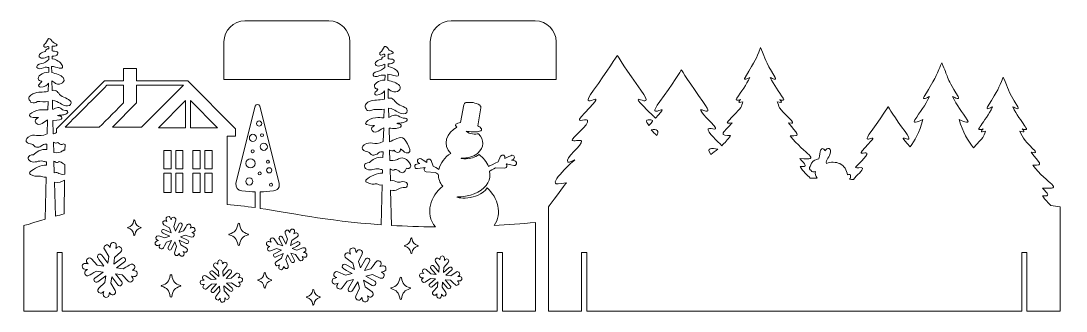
# Model space of a CAD drawing. Header units: inches. Extents: x 1247 to 1869, y -363 to -190.
import ezdxf

# ---------------------------------------------------------------- set-up
doc = ezdxf.new("R2010")
doc.units = ezdxf.units.IN
doc.header["$MEASUREMENT"] = 0
doc.layers.add('_U+0421_U+043B_U+043E_U+0439 1', color=7, linetype='Continuous')

# ---------------------------------------------------------------- blocks, each defined once
blk = doc.blocks.new('block 3')
at = {"layer": '_U+0421_U+043B_U+043E_U+0439 1', "color": 1, "lineweight": 5, "true_color": 0xff0000}
blk.add_open_spline([(1442.68, -202.06), (1442.68, -202.06), (1442.68, -224.55), (1442.68, -224.55), (1442.68, -224.55), (1367.68, -224.55), (1367.68, -224.55), (1367.68, -224.55), (1367.68, -202.06), (1367.68, -202.06), (1367.68, -195.15), (1373.28, -189.55), (1380.19, -189.55), (1380.19, -189.55), (1430.18, -189.55), (1430.18, -189.55), (1437.08, -189.55), (1442.68, -195.15), (1442.68, -202.06)], degree=3, knots=[0, 0, 0, 0, 1, 1, 1, 2, 2, 2, 3, 3, 3, 4, 4, 4, 5, 5, 5, 6, 6, 6, 6], dxfattribs=at)
blk = doc.blocks.new('block 2')
at = {"layer": '_U+0421_U+043B_U+043E_U+0439 1'}
blk.add_blockref('block 3', (0, 0), dxfattribs=at)
blk = doc.blocks.new('block 5')
at = {"layer": '_U+0421_U+043B_U+043E_U+0439 1', "color": 1, "lineweight": 5, "true_color": 0xff0000}
blk.add_open_spline([(1565.63, -202.06), (1565.63, -202.06), (1565.63, -224.55), (1565.63, -224.55), (1565.63, -224.55), (1490.63, -224.55), (1490.63, -224.55), (1490.63, -224.55), (1490.63, -202.06), (1490.63, -202.06), (1490.63, -195.15), (1496.23, -189.55), (1503.13, -189.55), (1503.13, -189.55), (1553.12, -189.55), (1553.12, -189.55), (1560.03, -189.55), (1565.63, -195.15), (1565.63, -202.06)], degree=3, knots=[0, 0, 0, 0, 1, 1, 1, 2, 2, 2, 3, 3, 3, 4, 4, 4, 5, 5, 5, 6, 6, 6, 6], dxfattribs=at)
blk = doc.blocks.new('block 4')
at = {"layer": '_U+0421_U+043B_U+043E_U+0439 1'}
blk.add_blockref('block 5', (0, 0), dxfattribs=at)
blk = doc.blocks.new('block 7')
at = {"layer": '_U+0421_U+043B_U+043E_U+0439 1', "color": 1, "lineweight": 5, "true_color": 0xff0000}
for points in [[(1301.24, -252.95), (1315.68, -238.5), (1315.68, -227.98), (1343.57, -227.98), (1318.61, -252.95), (1301.24, -252.95)], [(1328.76, -253.31), (1344.85, -237.13), (1344.85, -253.31), (1328.76, -253.31)], [(1347.68, -237.13), (1363.78, -253.31), (1347.68, -253.31), (1347.68, -237.13)], [(1331.87, -277.72), (1331.87, -266.84), (1336.26, -266.84), (1336.26, -277.72), (1331.87, -277.72)], [(1339, -277.72), (1339, -266.84), (1343.3, -266.84), (1343.3, -277.72), (1339, -277.72)], [(1349.15, -277.72), (1349.15, -266.84), (1353.54, -266.84), (1353.54, -277.72), (1349.15, -277.72)], [(1356.28, -277.72), (1356.28, -266.84), (1360.58, -266.84), (1360.58, -277.72), (1356.28, -277.72)], [(1336.26, -280.47), (1336.26, -291.99), (1331.87, -291.99), (1331.87, -280.47), (1336.26, -280.47)], [(1343.3, -280.47), (1343.3, -291.99), (1339, -291.99), (1339, -280.47), (1343.3, -280.47)], [(1353.54, -280.47), (1353.54, -291.99), (1349.15, -291.99), (1349.15, -280.47), (1353.54, -280.47)], [(1360.58, -280.47), (1360.58, -291.99), (1356.28, -291.99), (1356.28, -280.47), (1360.58, -280.47)]]:
    blk.add_lwpolyline(points, dxfattribs=at)
for points, knots in [([(1528.62, -311.62), (1533.7, -304.41), (1530.95, -295.11), (1524.55, -289.17), (1522.07, -293.38), (1515.76, -294.57), (1514.48, -294.85), (1510.18, -295.67), (1506.52, -294.94), (1506.52, -294.66), (1506.52, -294.3), (1513.2, -294.94), (1518.96, -291.74), (1524.64, -288.72), (1526.79, -283.99), (1525.92, -279.12), (1525.96, -279.1), (1528.53, -277.75), (1529.51, -277.25), (1529.51, -277.25), (1534.97, -277.34), (1534.97, -277.34), (1536.37, -277.34), (1536.82, -275.51), (1535.72, -274.79), (1540.73, -275.84), (1541, -276.08), (1541.64, -275.4), (1542.35, -274.65), (1542.03, -273.32), (1540.91, -273.12), (1540.91, -273.12), (1539.03, -272.69), (1539.03, -272.69), (1539.03, -272.69), (1539.81, -272.33), (1539.81, -272.33), (1540.9, -271.86), (1541.21, -269.84), (1539.36, -269.72), (1539.01, -269.67), (1539.06, -269.71), (1534.93, -271.67), (1535.87, -269.71), (1533.31, -268.75), (1532.53, -270.33), (1532.53, -270.33), (1531.01, -273.61), (1531.01, -273.61), (1529, -274.57), (1525.25, -276.39), (1525.25, -276.39), (1524.15, -273.67), (1522.15, -271.14), (1519.7, -269.32), (1514.82, -273.13), (1507.8, -271.57), (1509.08, -271.43), (1512.74, -271.43), (1515.76, -270.88), (1518.69, -268.59), (1518.78, -268.59), (1518.78, -268.5), (1518.87, -268.5), (1522.81, -264.93), (1522.72, -260.61), (1519.34, -256.85), (1517.6, -257.35), (1513.91, -257.21), (1511.92, -255.42), (1511.92, -255.42), (1517.18, -256.17), (1519.97, -255.42), (1522.27, -254.8), (1520.99, -253.15), (1518.88, -252.08), (1518.88, -252.08), (1520.79, -241.51), (1520.79, -241.51), (1520.88, -240.87), (1520.61, -240.23), (1520.06, -239.86), (1517.82, -238.29), (1514.59, -237.84), (1511.83, -238.31), (1511.19, -238.4), (1510.64, -238.95), (1510.55, -239.59), (1510.55, -239.59), (1508.62, -250.2), (1508.62, -250.2), (1506.06, -250.49), (1504.65, -251.49), (1506.52, -253.04), (1500.57, -255.78), (1497.28, -263.74), (1502.86, -268.59), (1499.25, -270.88), (1496.65, -274.38), (1495.73, -278.11), (1494.62, -277.46), (1493.29, -276.69), (1492.36, -276.15), (1492.36, -276.15), (1491.1, -272.77), (1491.1, -272.77), (1490.44, -271.14), (1487.81, -271.9), (1488.6, -273.92), (1484.63, -271.66), (1484.69, -271.62), (1484.33, -271.65), (1482.48, -271.62), (1482.64, -273.66), (1483.68, -274.21), (1483.68, -274.21), (1484.43, -274.64), (1484.43, -274.64), (1484.43, -274.64), (1482.53, -274.92), (1482.53, -274.92), (1481.4, -275.03), (1480.98, -276.34), (1481.63, -277.14), (1482.22, -277.87), (1482.5, -277.65), (1487.58, -276.98), (1486.43, -277.61), (1486.73, -279.47), (1488.13, -279.58), (1488.13, -279.58), (1493.59, -279.9), (1493.59, -279.9), (1494, -280.15), (1494.71, -280.59), (1495.37, -281.01), (1495.37, -283.51), (1496.19, -285.99), (1498.01, -288.17), (1490.86, -294.03), (1487.11, -304.45), (1493.62, -312.44), (1484.45, -312.36), (1475.76, -312.04), (1467.54, -311.55), (1467.54, -311.55), (1467, -290.48), (1467, -290.48), (1470.53, -291.45), (1472.06, -289.06), (1474.39, -288.99), (1475.35, -288.95), (1476.26, -289.1), (1476.85, -288.16), (1478.03, -286.24), (1475.56, -285.12), (1474.03, -285.41), (1473.02, -285.61), (1472.16, -285.9), (1471.1, -285.72), (1469.64, -285.46), (1468.8, -284.28), (1466.86, -284.87), (1466.86, -284.87), (1466.68, -277.88), (1466.68, -277.88), (1467.37, -278.15), (1467.95, -278.8), (1468.74, -278.64), (1469.73, -278.45), (1469.25, -277.89), (1470.37, -278.23), (1472.28, -278.81), (1474.09, -282.62), (1476.49, -277.36), (1476.88, -277.58), (1477.34, -277.68), (1477.9, -277.5), (1480.64, -276.67), (1477.57, -271.52), (1473.85, -271.33), (1470.44, -271.14), (1472.38, -273.22), (1466.55, -272.79), (1466.55, -272.79), (1466.39, -266.69), (1466.39, -266.69), (1466.43, -266.67), (1466.44, -266.66), (1466.47, -266.64), (1467.32, -267.11), (1468.21, -267.26), (1469.02, -266.74), (1470.76, -269.14), (1473.37, -267.81), (1472.87, -265.85), (1474.05, -266.54), (1474.79, -267.85), (1476.22, -268.22), (1481.28, -269.55), (1476.43, -260.23), (1474.02, -259.29), (1472.07, -258.53), (1466.42, -261.78), (1466.27, -261.65), (1466.27, -261.65), (1466.06, -253.54), (1466.06, -253.54), (1469.42, -253.61), (1469.68, -254.34), (1472.84, -252.87), (1473.84, -252.4), (1473.21, -251.1), (1472.33, -251), (1468.57, -250.59), (1472.36, -250.53), (1473.8, -250.33), (1474.78, -250.21), (1475.5, -249.95), (1476.35, -249.43), (1477.38, -248.8), (1476.65, -247.43), (1475.58, -247.6), (1472.43, -248.07), (1471.09, -243.65), (1465.99, -247.15), (1465.96, -247.15), (1465.93, -247.15), (1465.9, -247.16), (1465.9, -247.16), (1465.82, -243.91), (1465.76, -241.54), (1470.08, -242.34), (1470.93, -244.42), (1473.73, -244.83), (1475.11, -245.03), (1476.91, -244.88), (1476.87, -243.04), (1476.84, -240.78), (1472.67, -240.38), (1470.7, -238.67), (1468.8, -237.01), (1468.53, -235.14), (1465.77, -235.69), (1465.72, -235.66), (1465.66, -235.63), (1465.6, -235.61), (1465.6, -235.61), (1465.46, -229.99), (1465.46, -229.99), (1466.24, -230.44), (1467.02, -231.3), (1467.61, -231.53), (1471.07, -232.93), (1473.9, -230.19), (1472.19, -228.1), (1470.87, -226.48), (1467.81, -225.53), (1465.34, -225.09), (1465.34, -225.09), (1465.25, -221.41), (1465.25, -221.41), (1468.17, -221.41), (1472.51, -224.14), (1471.66, -221.03), (1471.41, -220.1), (1470.82, -219.3), (1470.05, -218.72), (1469.1, -218.01), (1467.57, -217.12), (1465.5, -216.78), (1465.5, -216.78), (1465.5, -215.18), (1465.5, -215.18), (1468.91, -215.7), (1470.1, -212.75), (1468.05, -212.48), (1466.39, -212.28), (1465.74, -212.18), (1465.5, -212.07), (1465.5, -212.07), (1465.5, -209.43), (1465.5, -209.43), (1465.89, -209.36), (1471.12, -209.12), (1467.07, -207.46), (1465.84, -206.96), (1466.31, -206.79), (1465.64, -206.78), (1465.67, -206.06), (1464.28, -204.43), (1463.41, -204.81), (1463.41, -204.81), (1461.57, -207.72), (1461.57, -207.72), (1461.37, -207.98), (1460.68, -208.43), (1460.6, -208.67), (1460.08, -210.24), (1461.91, -210.17), (1462.83, -209.45), (1463.06, -209.27), (1463.3, -209.59), (1463.55, -209.78), (1463.55, -209.78), (1463.55, -210.83), (1463.55, -210.83), (1462.63, -210.95), (1461.49, -211.43), (1461.7, -212.33), (1461.31, -212.38), (1456.96, -213.64), (1457.95, -215.64), (1458.8, -217.33), (1462.04, -216.08), (1463.55, -215.32), (1463.55, -215.32), (1463.55, -217.28), (1463.55, -217.28), (1462.5, -218.28), (1460.75, -219.45), (1459.19, -219.69), (1454.73, -220.37), (1456.14, -224.35), (1460.5, -222.17), (1461.75, -221.54), (1462.64, -222.13), (1463.64, -222.01), (1463.64, -222.01), (1463.57, -224.86), (1463.57, -224.86), (1459.77, -224.86), (1456.32, -227.32), (1457.55, -229.33), (1458.52, -230.91), (1460.93, -229.34), (1457.82, -232.08), (1457.17, -232.67), (1457.69, -233.81), (1458.53, -233.8), (1461.13, -233.76), (1462.88, -232.36), (1463.4, -231.33), (1463.4, -231.33), (1463.28, -236.21), (1463.28, -236.21), (1459.77, -237.12), (1457.48, -236.23), (1454.14, -237.73), (1452.23, -238.6), (1450.89, -240.44), (1452.44, -241.99), (1452.44, -242.47), (1452.81, -242.9), (1453.18, -242.96), (1455.21, -243.29), (1455.12, -243.17), (1456.96, -242.37), (1458.46, -242.35), (1461.58, -242.6), (1463.13, -242.23), (1463.13, -242.23), (1462.99, -247.35), (1462.99, -247.35), (1461.35, -247.3), (1459.73, -247.09), (1458.02, -247.31), (1454.24, -247.8), (1446.98, -252.15), (1457.47, -251.93), (1456.13, -252.72), (1454.76, -253.57), (1455.95, -255.03), (1458.11, -257.7), (1461.1, -253.87), (1462.85, -253.31), (1462.85, -253.31), (1462.64, -261.53), (1462.64, -261.53), (1457.01, -264.37), (1455, -260.65), (1451.29, -263.5), (1449.96, -264.52), (1449.38, -265.88), (1450.98, -266.9), (1451.98, -267.54), (1453.24, -267.46), (1454.15, -268.04), (1455.06, -268.62), (1454.85, -269.32), (1456.17, -269.57), (1457.15, -269.77), (1458.02, -269.45), (1458.89, -268.96), (1460.53, -268.03), (1460.18, -267.49), (1462.48, -267.67), (1462.48, -267.67), (1462.4, -270.97), (1462.4, -270.97), (1459.25, -270.29), (1455.66, -272.62), (1454.47, -274.02), (1450.7, -274.13), (1450.57, -276.82), (1452.82, -278.01), (1455.33, -279.34), (1457.5, -277.23), (1460.01, -277.88), (1460.76, -278.07), (1461.5, -278.29), (1462.21, -278.33), (1462.21, -278.33), (1462.16, -280.37), (1462.16, -280.37), (1459.19, -279.69), (1454.38, -282.76), (1452.61, -284.08), (1452.09, -284.48), (1451.85, -285.48), (1452.61, -285.82), (1457.03, -287.77), (1457.08, -286.51), (1458.73, -286.79), (1459.73, -286.96), (1460.37, -287.81), (1461.98, -287.41), (1461.98, -287.41), (1461.38, -311.14), (1461.38, -311.14), (1427.11, -308.67), (1406.37, -303.84), (1389.35, -301.37), (1389.35, -301.37), (1389.35, -291.48), (1389.35, -291.48), (1391.74, -291.41), (1394.2, -291.35), (1397.24, -290.83), (1398.01, -290.7), (1399.24, -290.51), (1400.08, -289.47), (1400.86, -288.37), (1400.73, -286.95), (1400.6, -286.37), (1400.6, -286.37), (1389.02, -240.39), (1389.02, -240.39), (1388.7, -238.97), (1386.7, -238.97), (1386.37, -240.39), (1386.37, -240.39), (1374.8, -286.37), (1374.8, -286.37), (1374.49, -289.16), (1375.89, -290.63), (1378.29, -290.83), (1381.39, -291.35), (1384.43, -291.41), (1386.31, -291.48), (1386.31, -291.48), (1386.31, -300.94), (1386.31, -300.94), (1380.57, -300.15), (1375.01, -299.51), (1369.63, -299), (1369.63, -299), (1369.63, -258.34), (1369.63, -258.34), (1369.63, -258.34), (1374.66, -258.34), (1374.66, -258.34), (1374.66, -258.34), (1374.66, -253.86), (1374.66, -253.86), (1374.66, -253.86), (1346.22, -225.33), (1346.22, -225.33), (1346.22, -225.33), (1315.68, -225.33), (1315.68, -225.33), (1315.68, -225.33), (1315.68, -218.02), (1315.68, -218.02), (1315.68, -218.02), (1307.91, -218.02), (1307.91, -218.02), (1307.91, -218.02), (1307.91, -225.33), (1307.91, -225.33), (1307.91, -225.33), (1296.57, -225.33), (1296.57, -225.33), (1296.57, -225.33), (1268.04, -253.86), (1268.04, -253.86), (1268.04, -253.86), (1268.04, -256.09), (1268.04, -256.09), (1266.92, -256.6), (1266.09, -257.03), (1266.03, -256.98), (1266.03, -256.98), (1265.83, -248.87), (1265.83, -248.87), (1273.18, -249.01), (1271.11, -246.44), (1270.14, -246.33), (1266.37, -245.92), (1270.17, -245.86), (1271.6, -245.66), (1272.58, -245.54), (1273.3, -245.28), (1274.15, -244.76), (1275.18, -244.13), (1274.46, -242.76), (1273.38, -242.93), (1270.23, -243.4), (1270.85, -238.98), (1265.75, -242.48), (1265.73, -242.48), (1265.7, -242.48), (1265.67, -242.49), (1265.67, -242.49), (1265.59, -239.24), (1265.53, -236.87), (1269.85, -237.67), (1270.7, -239.75), (1273.5, -240.15), (1274.88, -240.36), (1276.68, -240.21), (1276.64, -238.37), (1276.6, -236.11), (1272.44, -235.71), (1270.47, -234), (1268.57, -232.34), (1268.3, -230.47), (1265.53, -231.02), (1265.49, -230.99), (1265.43, -230.96), (1265.37, -230.94), (1265.37, -230.94), (1265.23, -225.32), (1265.23, -225.32), (1266.01, -225.77), (1266.79, -226.63), (1267.37, -226.86), (1270.83, -228.26), (1273.66, -225.52), (1271.96, -223.42), (1270.64, -221.81), (1267.57, -220.85), (1265.11, -220.42), (1265.11, -220.42), (1265.02, -216.74), (1265.02, -216.74), (1267.94, -216.74), (1272.27, -219.47), (1271.43, -216.36), (1271.17, -215.43), (1270.59, -214.63), (1269.81, -214.05), (1268.87, -213.34), (1267.34, -212.45), (1265.27, -212.11), (1265.27, -212.11), (1265.27, -210.5), (1265.27, -210.5), (1268.68, -211.03), (1269.87, -208.08), (1267.82, -207.81), (1266.15, -207.61), (1265.5, -207.51), (1265.27, -207.4), (1265.27, -207.4), (1265.27, -204.76), (1265.27, -204.76), (1265.66, -204.69), (1270.89, -204.44), (1266.84, -202.79), (1265.61, -202.29), (1266.08, -202.11), (1265.41, -202.11), (1265.44, -201.39), (1264.05, -199.76), (1263.17, -200.14), (1263.17, -200.14), (1261.34, -203.05), (1261.34, -203.05), (1261.13, -203.31), (1260.45, -203.76), (1260.37, -204), (1259.85, -205.57), (1261.67, -205.5), (1262.6, -204.78), (1262.82, -204.6), (1263.07, -204.92), (1263.32, -205.11), (1263.32, -205.11), (1263.32, -206.16), (1263.32, -206.16), (1262.4, -206.28), (1261.26, -206.76), (1261.47, -207.66), (1261.08, -207.71), (1256.73, -208.97), (1257.72, -210.97), (1258.56, -212.66), (1261.8, -211.41), (1263.32, -210.65), (1263.32, -210.65), (1263.32, -212.61), (1263.32, -212.61), (1262.27, -213.61), (1260.51, -214.78), (1258.96, -215.02), (1254.5, -215.7), (1255.91, -219.68), (1260.26, -217.5), (1261.52, -216.87), (1262.4, -217.46), (1263.4, -217.33), (1263.4, -217.33), (1263.34, -220.18), (1263.34, -220.18), (1259.54, -220.18), (1256.09, -222.65), (1257.32, -224.66), (1258.29, -226.24), (1260.69, -224.67), (1257.59, -227.41), (1256.94, -227.99), (1257.45, -229.14), (1258.3, -229.13), (1260.9, -229.08), (1262.65, -227.69), (1263.17, -226.66), (1263.17, -226.66), (1263.05, -231.53), (1263.05, -231.53), (1259.54, -232.45), (1257.25, -231.55), (1253.91, -233.06), (1251.99, -233.93), (1250.65, -235.77), (1252.21, -237.32), (1252.21, -237.8), (1252.58, -238.23), (1252.94, -238.29), (1254.98, -238.62), (1254.89, -238.49), (1256.72, -237.7), (1258.22, -237.68), (1261.34, -237.93), (1262.9, -237.56), (1262.9, -237.56), (1262.76, -242.68), (1262.76, -242.68), (1261.12, -242.63), (1259.5, -242.42), (1257.79, -242.64), (1254.01, -243.13), (1246.74, -247.48), (1257.24, -247.26), (1255.9, -248.05), (1254.53, -248.9), (1255.71, -250.36), (1257.88, -253.02), (1260.87, -249.2), (1262.61, -248.64), (1262.61, -248.64), (1262.41, -256.86), (1262.41, -256.86), (1256.77, -259.7), (1254.76, -255.98), (1251.06, -258.83), (1249.72, -259.85), (1249.15, -261.21), (1250.75, -262.23), (1251.75, -262.87), (1253, -262.79), (1253.92, -263.37), (1254.82, -263.95), (1254.62, -264.65), (1255.94, -264.9), (1256.92, -265.1), (1257.79, -264.78), (1258.65, -264.29), (1260.29, -263.36), (1259.94, -262.81), (1262.25, -263), (1262.25, -263), (1262.17, -266.3), (1262.17, -266.3), (1259.02, -265.62), (1255.44, -267.94), (1254.24, -269.35), (1250.47, -269.46), (1250.34, -272.15), (1252.58, -273.34), (1255.1, -274.67), (1257.27, -272.56), (1259.78, -273.21), (1260.53, -273.4), (1261.27, -273.62), (1261.98, -273.66), (1261.98, -273.66), (1261.92, -275.7), (1261.92, -275.7), (1258.95, -275.02), (1254.15, -278.09), (1252.38, -279.41), (1251.85, -279.81), (1251.61, -280.81), (1252.38, -281.14), (1256.79, -283.1), (1256.84, -281.84), (1258.5, -282.12), (1259.5, -282.29), (1260.14, -283.14), (1261.74, -282.74), (1261.74, -282.74), (1261.11, -307.78), (1261.11, -307.78), (1254.04, -309.91), (1249.87, -311.52), (1248.55, -311.52), (1248.55, -314.33), (1248.55, -362.66), (1248.55, -362.66), (1248.55, -362.66), (1268.36, -362.66), (1268.36, -362.66), (1268.36, -362.66), (1268.36, -327.66), (1268.36, -327.66), (1268.36, -327.66), (1271.36, -327.66), (1271.36, -327.66), (1271.36, -327.66), (1271.36, -362.66), (1271.36, -362.66), (1271.36, -362.66), (1530.54, -362.66), (1530.54, -362.66), (1530.54, -362.66), (1530.54, -327.66), (1530.54, -327.66), (1530.54, -327.66), (1533.54, -327.66), (1533.54, -327.66), (1533.54, -327.66), (1533.54, -362.66), (1533.54, -362.66), (1533.54, -362.66), (1553.35, -362.66), (1553.35, -362.66), (1553.35, -362.66), (1553.35, -309.74), (1553.35, -309.74), (1544.8, -310.56), (1536.56, -311.18), (1528.62, -311.62)], [0, 0, 0, 0, 1, 1, 1, 2, 2, 2, 3, 3, 3, 4, 4, 4, 5, 5, 5, 6, 6, 6, 7, 7, 7, 8, 8, 8, 9, 9, 9, 10, 10, 10, 11, 11, 11, 12, 12, 12, 13, 13, 13, 14, 14, 14, 15, 15, 15, 16, 16, 16, 17, 17, 17, 18, 18, 18, 19, 19, 19, 20, 20, 20, 21, 21, 21, 22, 22, 22, 23, 23, 23, 24, 24, 24, 25, 25, 25, 26, 26, 26, 27, 27, 27, 28, 28, 28, 29, 29, 29, 30, 30, 30, 31, 31, 31, 32, 32, 32, 33, 33, 33, 34, 34, 34, 35, 35, 35, 36, 36, 36, 37, 37, 37, 38, 38, 38, 39, 39, 39, 40, 40, 40, 41, 41, 41, 42, 42, 42, 43, 43, 43, 44, 44, 44, 45, 45, 45, 46, 46, 46, 47, 47, 47, 48, 48, 48, 49, 49, 49, 50, 50, 50, 51, 51, 51, 52, 52, 52, 53, 53, 53, 54, 54, 54, 55, 55, 55, 56, 56, 56, 57, 57, 57, 58, 58, 58, 59, 59, 59, 60, 60, 60, 61, 61, 61, 62, 62, 62, 63, 63, 63, 64, 64, 64, 65, 65, 65, 66, 66, 66, 67, 67, 67, 68, 68, 68, 69, 69, 69, 70, 70, 70, 71, 71, 71, 72, 72, 72, 73, 73, 73, 74, 74, 74, 75, 75, 75, 76, 76, 76, 77, 77, 77, 78, 78, 78, 79, 79, 79, 80, 80, 80, 81, 81, 81, 82, 82, 82, 83, 83, 83, 84, 84, 84, 85, 85, 85, 86, 86, 86, 87, 87, 87, 88, 88, 88, 89, 89, 89, 90, 90, 90, 91, 91, 91, 92, 92, 92, 93, 93, 93, 94, 94, 94, 95, 95, 95, 96, 96, 96, 97, 97, 97, 98, 98, 98, 99, 99, 99, 100, 100, 100, 101, 101, 101, 102, 102, 102, 103, 103, 103, 104, 104, 104, 105, 105, 105, 106, 106, 106, 107, 107, 107, 108, 108, 108, 109, 109, 109, 110, 110, 110, 111, 111, 111, 112, 112, 112, 113, 113, 113, 114, 114, 114, 115, 115, 115, 116, 116, 116, 117, 117, 117, 118, 118, 118, 119, 119, 119, 120, 120, 120, 121, 121, 121, 122, 122, 122, 123, 123, 123, 124, 124, 124, 125, 125, 125, 126, 126, 126, 127, 127, 127, 128, 128, 128, 129, 129, 129, 130, 130, 130, 131, 131, 131, 132, 132, 132, 133, 133, 133, 134, 134, 134, 135, 135, 135, 136, 136, 136, 137, 137, 137, 138, 138, 138, 139, 139, 139, 140, 140, 140, 141, 141, 141, 142, 142, 142, 143, 143, 143, 144, 144, 144, 145, 145, 145, 146, 146, 146, 147, 147, 147, 148, 148, 148, 149, 149, 149, 150, 150, 150, 151, 151, 151, 152, 152, 152, 153, 153, 153, 154, 154, 154, 155, 155, 155, 156, 156, 156, 157, 157, 157, 158, 158, 158, 159, 159, 159, 160, 160, 160, 161, 161, 161, 162, 162, 162, 163, 163, 163, 164, 164, 164, 165, 165, 165, 166, 166, 166, 167, 167, 167, 168, 168, 168, 169, 169, 169, 170, 170, 170, 171, 171, 171, 172, 172, 172, 173, 173, 173, 174, 174, 174, 175, 175, 175, 176, 176, 176, 177, 177, 177, 178, 178, 178, 179, 179, 179, 180, 180, 180, 181, 181, 181, 182, 182, 182, 183, 183, 183, 184, 184, 184, 185, 185, 185, 186, 186, 186, 187, 187, 187, 188, 188, 188, 189, 189, 189, 190, 190, 190, 191, 191, 191, 192, 192, 192, 193, 193, 193, 194, 194, 194, 195, 195, 195, 196, 196, 196, 197, 197, 197, 198, 198, 198, 199, 199, 199, 200, 200, 200, 201, 201, 201, 202, 202, 202, 203, 203, 203, 204, 204, 204, 205, 205, 205, 206, 206, 206, 207, 207, 207, 208, 208, 208, 209, 209, 209, 210, 210, 210, 211, 211, 211, 212, 212, 212, 213, 213, 213, 214, 214, 214, 215, 215, 215, 216, 216, 216, 217, 217, 217, 218, 218, 218, 219, 219, 219, 220, 220, 220, 221, 221, 221, 222, 222, 222, 223, 223, 223, 224, 224, 224, 225, 225, 225, 226, 226, 226, 227, 227, 227, 228, 228, 228, 229, 229, 229, 230, 230, 230, 231, 231, 231, 232, 232, 232, 233, 233, 233, 234, 234, 234, 235, 235, 235, 236, 236, 236, 237, 237, 237, 238, 238, 238, 239, 239, 239, 240, 240, 240, 241, 241, 241, 242, 242, 242, 243, 243, 243, 244, 244, 244, 245, 245, 245, 246, 246, 246, 247, 247, 247, 248, 248, 248, 249, 249, 249, 250, 250, 250, 251, 251, 251, 252, 252, 252, 253, 253, 253, 254, 254, 254, 254]), ([(1298.03, -227.98), (1298.03, -227.98), (1307.91, -227.98), (1307.91, -227.98), (1307.91, -227.98), (1307.91, -238.5), (1307.91, -238.5), (1305.35, -241.06), (1297.3, -249.11), (1293.46, -252.95), (1293.46, -252.95), (1273.07, -252.95), (1273.07, -252.95), (1281.39, -244.62), (1289.71, -236.3), (1298.03, -227.98)], [0, 0, 0, 0, 1, 1, 1, 2, 2, 2, 3, 3, 3, 4, 4, 4, 5, 5, 5, 5]), ([(1387.08, -250.8), (1387.08, -249.96), (1387.79, -249.25), (1388.64, -249.25), (1389.48, -249.25), (1390.19, -249.96), (1390.19, -250.8), (1390.19, -251.64), (1389.48, -252.36), (1388.64, -252.36), (1387.79, -252.36), (1387.08, -251.64), (1387.08, -250.8)], [0, 0, 0, 0, 1, 1, 1, 2, 2, 2, 3, 3, 3, 4, 4, 4, 4]), ([(1384.95, -261.47), (1383.79, -261.47), (1382.82, -260.5), (1382.82, -259.34), (1382.82, -258.11), (1383.79, -257.21), (1384.95, -257.21), (1386.11, -257.21), (1387.08, -258.18), (1387.08, -259.34), (1387.08, -260.5), (1386.11, -261.47), (1384.95, -261.47)], [0, 0, 0, 0, 1, 1, 1, 2, 2, 2, 3, 3, 3, 4, 4, 4, 4]), ([(1390.36, -258.59), (1389.22, -258.59), (1389.22, -256.82), (1390.36, -256.82), (1391.49, -256.82), (1391.49, -258.59), (1390.36, -258.59)], [0, 0, 0, 0, 1, 1, 1, 2, 2, 2, 2]), ([(1272.99, -266.65), (1270.44, -266.74), (1271.75, -268.52), (1266.32, -268.11), (1266.32, -268.11), (1266.16, -262.02), (1266.16, -262.02), (1266.2, -262), (1266.21, -261.99), (1266.24, -261.97), (1267.09, -262.44), (1267.98, -262.59), (1268.79, -262.07), (1269.86, -263.55), (1271.26, -263.61), (1272.06, -262.98), (1272.36, -263.15), (1272.68, -263.22), (1273.02, -263.24), (1273.02, -263.24), (1272.99, -266.65), (1272.99, -266.65)], [0, 0, 0, 0, 1, 1, 1, 2, 2, 2, 3, 3, 3, 4, 4, 4, 5, 5, 5, 6, 6, 6, 7, 7, 7, 7]), ([(1384.77, -266.41), (1385.91, -266.41), (1385.91, -268.17), (1384.77, -268.17), (1383.63, -268.17), (1383.64, -266.41), (1384.77, -266.41)], [0, 0, 0, 0, 1, 1, 1, 2, 2, 2, 2]), ([(1393.55, -264.64), (1393.55, -265.81), (1392.58, -266.78), (1391.42, -266.78), (1390.25, -266.78), (1389.28, -265.81), (1389.28, -264.64), (1389.28, -263.48), (1390.25, -262.51), (1391.42, -262.51), (1392.58, -262.51), (1393.55, -263.48), (1393.55, -264.64)], [0, 0, 0, 0, 1, 1, 1, 2, 2, 2, 3, 3, 3, 4, 4, 4, 4]), ([(1272.84, -280.94), (1269.42, -281.66), (1269.25, -279.41), (1266.62, -280.19), (1266.62, -280.19), (1266.45, -273.21), (1266.45, -273.21), (1267.14, -273.48), (1267.71, -274.12), (1268.5, -273.97), (1269.49, -273.78), (1269.01, -273.22), (1270.14, -273.56), (1271.05, -273.84), (1271.95, -274.87), (1272.9, -275.27), (1272.9, -275.27), (1272.84, -280.94), (1272.84, -280.94)], [0, 0, 0, 0, 1, 1, 1, 2, 2, 2, 3, 3, 3, 4, 4, 4, 5, 5, 5, 6, 6, 6, 6]), ([(1383.53, -277.25), (1382.04, -277.25), (1380.81, -276.02), (1380.81, -274.53), (1380.81, -273.05), (1382.04, -271.82), (1383.53, -271.82), (1385.01, -271.82), (1386.24, -273.05), (1386.24, -274.53), (1386.24, -276.02), (1385.01, -277.25), (1383.53, -277.25)], [0, 0, 0, 0, 1, 1, 1, 2, 2, 2, 3, 3, 3, 4, 4, 4, 4]), ([(1393.88, -274.46), (1392.75, -274.46), (1392.75, -272.7), (1393.88, -272.7), (1395.02, -272.7), (1395.02, -274.46), (1393.88, -274.46)], [0, 0, 0, 0, 1, 1, 1, 2, 2, 2, 2]), ([(1389, -281.4), (1387.87, -281.4), (1387.87, -279.64), (1389, -279.64), (1390.14, -279.64), (1390.14, -281.4), (1389, -281.4)], [0, 0, 0, 0, 1, 1, 1, 2, 2, 2, 2]), ([(1396.2, -278.67), (1396.2, -279.51), (1395.49, -280.22), (1394.65, -280.22), (1393.81, -280.22), (1393.1, -279.51), (1393.1, -278.67), (1393.1, -277.83), (1393.81, -277.12), (1394.65, -277.12), (1395.49, -277.12), (1396.2, -277.83), (1396.2, -278.67)], [0, 0, 0, 0, 1, 1, 1, 2, 2, 2, 3, 3, 3, 4, 4, 4, 4]), ([(1272.61, -304.64), (1270.72, -305.1), (1268.95, -305.56), (1267.28, -306.01), (1267.28, -306.01), (1266.77, -285.81), (1266.77, -285.81), (1269.58, -286.58), (1271.12, -285.23), (1272.81, -284.6), (1272.81, -284.6), (1272.61, -304.64), (1272.61, -304.64)], [0, 0, 0, 0, 1, 1, 1, 2, 2, 2, 3, 3, 3, 4, 4, 4, 4]), ([(1382.82, -287.47), (1381.65, -287.47), (1380.68, -286.5), (1380.68, -285.33), (1380.68, -284.17), (1381.65, -283.2), (1382.82, -283.2), (1383.98, -283.2), (1384.95, -284.17), (1384.95, -285.33), (1384.95, -286.5), (1383.98, -287.47), (1382.82, -287.47)], [0, 0, 0, 0, 1, 1, 1, 2, 2, 2, 3, 3, 3, 4, 4, 4, 4]), ([(1395.77, -288.16), (1394.63, -288.16), (1394.63, -286.4), (1395.77, -286.4), (1396.9, -286.4), (1396.9, -288.16), (1395.77, -288.16)], [0, 0, 0, 0, 1, 1, 1, 2, 2, 2, 2]), ([(1318.2, -313.02), (1315.85, -313.76), (1315.13, -314.54), (1314.57, -317.34), (1314.53, -317.55), (1314.04, -317.55), (1314, -317.34), (1313.44, -314.54), (1312.71, -313.76), (1310.37, -313.02), (1310.15, -312.96), (1310.15, -312.76), (1310.37, -312.69), (1312.71, -311.95), (1313.44, -311.17), (1314, -308.37), (1314.04, -308.15), (1314.53, -308.15), (1314.57, -308.37), (1315.13, -311.17), (1315.85, -311.95), (1318.2, -312.69), (1318.42, -312.76), (1318.42, -312.96), (1318.2, -313.02)], [0, 0, 0, 0, 1, 1, 1, 2, 2, 2, 3, 3, 3, 4, 4, 4, 5, 5, 5, 6, 6, 6, 7, 7, 7, 8, 8, 8, 8]), ([(1349.69, -315.32), (1349.69, -315.32), (1348.56, -315.75), (1348.56, -315.75), (1348.56, -315.75), (1349.18, -315.95), (1349.18, -315.95), (1350.84, -316.48), (1350.02, -319.01), (1348.36, -318.48), (1348.36, -318.48), (1344.67, -317.28), (1344.67, -317.28), (1344.67, -317.28), (1341.82, -318.38), (1341.82, -318.38), (1341.82, -318.38), (1346.04, -320.26), (1346.04, -320.26), (1346.58, -320.5), (1346.83, -321.15), (1346.59, -321.69), (1346.35, -322.23), (1345.7, -322.48), (1345.16, -322.24), (1345.16, -322.24), (1340.94, -320.36), (1340.94, -320.36), (1340.94, -320.36), (1342.03, -323.21), (1342.03, -323.21), (1342.03, -323.21), (1345.39, -325.15), (1345.39, -325.15), (1346.88, -326.03), (1345.56, -328.3), (1344.06, -327.46), (1344.06, -327.46), (1343.49, -327.14), (1343.49, -327.14), (1343.49, -327.14), (1343.92, -328.26), (1343.92, -328.26), (1344.56, -329.88), (1342.07, -330.84), (1341.44, -329.21), (1341.44, -329.21), (1341.01, -328.09), (1341.01, -328.09), (1341.01, -328.09), (1340.81, -328.71), (1340.81, -328.71), (1340.22, -330.4), (1337.75, -329.46), (1338.28, -327.88), (1338.28, -327.88), (1339.47, -324.2), (1339.47, -324.2), (1339.47, -324.2), (1338.38, -321.35), (1338.38, -321.35), (1338.38, -321.35), (1336.5, -325.57), (1336.5, -325.57), (1336.26, -326.1), (1335.61, -326.35), (1335.07, -326.12), (1334.53, -325.87), (1334.28, -325.22), (1334.52, -324.68), (1334.52, -324.68), (1336.4, -320.46), (1336.4, -320.46), (1336.4, -320.46), (1333.55, -321.56), (1333.55, -321.56), (1331.43, -325.21), (1331.47, -325.36), (1330.84, -325.53), (1330.18, -325.71), (1329.38, -325.31), (1329.17, -324.61), (1328.98, -324), (1329.31, -323.57), (1329.62, -323.02), (1329.62, -323.02), (1328.5, -323.45), (1328.5, -323.45), (1327.7, -323.76), (1327.04, -323.31), (1326.81, -322.7), (1326.81, -322.7), (1326.81, -322.7), (1326.81, -322.7), (1326.55, -322.02), (1326.81, -321.25), (1327.55, -320.97), (1327.55, -320.97), (1328.67, -320.54), (1328.67, -320.54), (1328.67, -320.54), (1328.05, -320.34), (1328.05, -320.34), (1326.4, -319.81), (1327.21, -317.28), (1328.88, -317.81), (1328.88, -317.81), (1332.56, -319), (1332.56, -319), (1332.56, -319), (1335.41, -317.91), (1335.41, -317.91), (1330.87, -315.88), (1330.85, -315.99), (1330.62, -315.42), (1330.41, -314.86), (1330.68, -314.25), (1331.25, -314.03), (1331.82, -313.81), (1331.76, -313.9), (1336.3, -315.92), (1336.3, -315.92), (1335.2, -313.07), (1335.2, -313.07), (1335.2, -313.07), (1331.85, -311.13), (1331.85, -311.13), (1330.36, -310.25), (1331.67, -307.99), (1333.17, -308.83), (1333.17, -308.83), (1333.74, -309.15), (1333.74, -309.15), (1333.74, -309.15), (1333.31, -308.03), (1333.31, -308.03), (1333.02, -307.27), (1333.42, -306.64), (1333.99, -306.37), (1333.99, -306.37), (1334.99, -306.29), (1334.99, -306.29), (1335.7, -306.52), (1335.8, -307.11), (1336.22, -308.19), (1336.42, -307.59), (1336.52, -307.06), (1337.09, -306.8), (1338.08, -306.33), (1339.34, -307.27), (1338.95, -308.4), (1338.95, -308.4), (1337.76, -312.09), (1337.76, -312.09), (1337.76, -312.09), (1338.86, -314.94), (1338.86, -314.94), (1338.86, -314.94), (1340.73, -310.72), (1340.73, -310.72), (1340.96, -310.2), (1341.62, -309.92), (1342.16, -310.17), (1342.69, -310.4), (1342.96, -311.05), (1342.71, -311.6), (1342.71, -311.6), (1340.84, -315.82), (1340.84, -315.82), (1340.84, -315.82), (1343.69, -314.73), (1343.69, -314.73), (1345.79, -311.1), (1345.76, -310.93), (1346.4, -310.75), (1347.03, -310.59), (1347.85, -310.95), (1348.06, -311.67), (1348.25, -312.3), (1347.93, -312.72), (1347.61, -313.26), (1347.61, -313.26), (1348.73, -312.83), (1348.73, -312.83), (1350.35, -312.21), (1351.32, -314.68), (1349.69, -315.32)], [0, 0, 0, 0, 1, 1, 1, 2, 2, 2, 3, 3, 3, 4, 4, 4, 5, 5, 5, 6, 6, 6, 7, 7, 7, 8, 8, 8, 9, 9, 9, 10, 10, 10, 11, 11, 11, 12, 12, 12, 13, 13, 13, 14, 14, 14, 15, 15, 15, 16, 16, 16, 17, 17, 17, 18, 18, 18, 19, 19, 19, 20, 20, 20, 21, 21, 21, 22, 22, 22, 23, 23, 23, 24, 24, 24, 25, 25, 25, 26, 26, 26, 27, 27, 27, 28, 28, 28, 29, 29, 29, 30, 30, 30, 31, 31, 31, 32, 32, 32, 33, 33, 33, 34, 34, 34, 35, 35, 35, 36, 36, 36, 37, 37, 37, 38, 38, 38, 39, 39, 39, 40, 40, 40, 41, 41, 41, 42, 42, 42, 43, 43, 43, 44, 44, 44, 45, 45, 45, 46, 46, 46, 47, 47, 47, 48, 48, 48, 49, 49, 49, 50, 50, 50, 51, 51, 51, 52, 52, 52, 53, 53, 53, 54, 54, 54, 55, 55, 55, 56, 56, 56, 57, 57, 57, 58, 58, 58, 59, 59, 59, 60, 60, 60, 61, 61, 61, 62, 62, 62, 62]), ([(1382.14, -317.15), (1378.76, -318.22), (1377.71, -319.34), (1376.9, -323.38), (1376.84, -323.69), (1376.14, -323.69), (1376.08, -323.38), (1375.28, -319.34), (1374.23, -318.22), (1370.85, -317.15), (1370.53, -317.06), (1370.53, -316.77), (1370.85, -316.67), (1374.23, -315.61), (1375.28, -314.48), (1376.08, -310.44), (1376.14, -310.13), (1376.84, -310.13), (1376.9, -310.44), (1377.71, -314.48), (1378.76, -315.61), (1382.14, -316.67), (1382.45, -316.77), (1382.45, -317.06), (1382.14, -317.15)], [0, 0, 0, 0, 1, 1, 1, 2, 2, 2, 3, 3, 3, 4, 4, 4, 5, 5, 5, 6, 6, 6, 7, 7, 7, 8, 8, 8, 8]), ([(1415.51, -330.51), (1415.51, -330.51), (1414.36, -330.15), (1414.36, -330.15), (1414.36, -330.15), (1414.72, -330.69), (1414.72, -330.69), (1415.69, -332.14), (1413.48, -333.61), (1412.5, -332.16), (1412.5, -332.16), (1410.36, -328.93), (1410.36, -328.93), (1410.36, -328.93), (1407.45, -328.01), (1407.45, -328.01), (1407.45, -328.01), (1409.58, -332.11), (1409.58, -332.11), (1409.85, -332.63), (1409.64, -333.3), (1409.12, -333.58), (1408.6, -333.84), (1407.93, -333.64), (1407.66, -333.12), (1407.66, -333.12), (1405.52, -329.02), (1405.52, -329.02), (1405.52, -329.02), (1404.61, -331.93), (1404.61, -331.93), (1404.61, -331.93), (1406.02, -335.53), (1406.02, -335.53), (1406.65, -337.15), (1404.2, -338.11), (1403.55, -336.52), (1403.55, -336.52), (1403.31, -335.91), (1403.31, -335.91), (1402.97, -336.99), (1402.88, -337.75), (1402.01, -337.94), (1401.55, -338.05), (1401.01, -337.89), (1400.67, -337.52), (1400.07, -336.86), (1400.44, -336.18), (1400.77, -335.11), (1400.77, -335.11), (1400.22, -335.47), (1400.22, -335.47), (1398.71, -336.44), (1397.37, -334.14), (1398.77, -333.25), (1398.77, -333.25), (1401.99, -331.1), (1401.99, -331.1), (1401.99, -331.1), (1402.91, -328.2), (1402.91, -328.2), (1402.91, -328.2), (1398.81, -330.33), (1398.81, -330.33), (1398.29, -330.6), (1397.62, -330.39), (1397.35, -329.86), (1397.08, -329.34), (1397.29, -328.68), (1397.81, -328.4), (1397.81, -328.4), (1401.91, -326.27), (1401.91, -326.27), (1401.91, -326.27), (1398.99, -325.35), (1398.99, -325.35), (1395.08, -326.89), (1395, -327.03), (1394.4, -326.77), (1393.43, -326.36), (1393.19, -324.8), (1394.41, -324.29), (1394.41, -324.29), (1395.01, -324.05), (1395.01, -324.05), (1395.01, -324.05), (1393.87, -323.69), (1393.87, -323.69), (1393.05, -323.43), (1392.82, -322.67), (1393.01, -322.05), (1393.01, -322.05), (1393.01, -322.05), (1393.01, -322.05), (1393.11, -321.73), (1393.32, -321.45), (1393.59, -321.28), (1394.19, -320.9), (1394.63, -321.15), (1395.81, -321.52), (1395.81, -321.52), (1395.45, -320.97), (1395.45, -320.97), (1394.49, -319.53), (1396.7, -318.06), (1397.67, -319.51), (1397.67, -319.51), (1399.82, -322.74), (1399.82, -322.74), (1399.82, -322.74), (1402.73, -323.65), (1402.73, -323.65), (1400.42, -319.22), (1400.34, -319.31), (1400.53, -318.73), (1400.71, -318.14), (1401.32, -317.84), (1401.88, -318.03), (1402.46, -318.21), (1402.35, -318.22), (1404.66, -322.65), (1404.66, -322.65), (1405.57, -319.74), (1405.57, -319.74), (1405.57, -319.74), (1404.15, -316.13), (1404.15, -316.13), (1403.53, -314.52), (1405.97, -313.56), (1406.63, -315.15), (1406.63, -315.15), (1406.87, -315.76), (1406.87, -315.76), (1406.87, -315.76), (1407.23, -314.61), (1407.23, -314.61), (1407.75, -312.95), (1410.29, -313.75), (1409.77, -315.41), (1409.77, -315.41), (1409.41, -316.55), (1409.41, -316.55), (1409.94, -316.2), (1410.34, -315.86), (1410.96, -316.01), (1412.02, -316.25), (1412.42, -317.77), (1411.41, -318.42), (1411.41, -318.42), (1408.18, -320.57), (1408.18, -320.57), (1408.18, -320.57), (1407.27, -323.48), (1407.27, -323.48), (1411.69, -321.17), (1411.62, -321.09), (1412.19, -321.27), (1412.79, -321.46), (1413.07, -322.07), (1412.9, -322.63), (1412.72, -323.21), (1412.71, -323.09), (1408.27, -325.4), (1408.27, -325.4), (1411.18, -326.32), (1411.18, -326.32), (1411.18, -326.32), (1414.78, -324.9), (1414.78, -324.9), (1416.39, -324.26), (1417.39, -326.71), (1415.77, -327.38), (1415.77, -327.38), (1415.17, -327.61), (1415.17, -327.61), (1415.17, -327.61), (1416.31, -327.97), (1416.31, -327.97), (1417.97, -328.5), (1417.17, -331.03), (1415.51, -330.51)], [0, 0, 0, 0, 1, 1, 1, 2, 2, 2, 3, 3, 3, 4, 4, 4, 5, 5, 5, 6, 6, 6, 7, 7, 7, 8, 8, 8, 9, 9, 9, 10, 10, 10, 11, 11, 11, 12, 12, 12, 13, 13, 13, 14, 14, 14, 15, 15, 15, 16, 16, 16, 17, 17, 17, 18, 18, 18, 19, 19, 19, 20, 20, 20, 21, 21, 21, 22, 22, 22, 23, 23, 23, 24, 24, 24, 25, 25, 25, 26, 26, 26, 27, 27, 27, 28, 28, 28, 29, 29, 29, 30, 30, 30, 31, 31, 31, 32, 32, 32, 33, 33, 33, 34, 34, 34, 35, 35, 35, 36, 36, 36, 37, 37, 37, 38, 38, 38, 39, 39, 39, 40, 40, 40, 41, 41, 41, 42, 42, 42, 43, 43, 43, 44, 44, 44, 45, 45, 45, 46, 46, 46, 47, 47, 47, 48, 48, 48, 49, 49, 49, 50, 50, 50, 51, 51, 51, 52, 52, 52, 53, 53, 53, 54, 54, 54, 55, 55, 55, 56, 56, 56, 57, 57, 57, 58, 58, 58, 59, 59, 59, 60, 60, 60, 60]), ([(1314.1, -341.98), (1314.1, -341.98), (1312.55, -341.75), (1312.55, -341.75), (1312.55, -341.75), (1313.12, -342.38), (1313.12, -342.38), (1314.67, -344.05), (1312.12, -346.4), (1310.56, -344.73), (1310.56, -344.73), (1307.13, -341.01), (1307.13, -341.01), (1307.13, -341.01), (1303.19, -340.43), (1303.19, -340.43), (1303.19, -340.43), (1306.79, -345.27), (1306.79, -345.27), (1307.24, -345.89), (1307.11, -346.8), (1306.49, -347.26), (1305.87, -347.71), (1304.97, -347.58), (1304.51, -346.97), (1304.51, -346.97), (1300.91, -342.13), (1300.91, -342.13), (1300.91, -342.13), (1300.33, -346.07), (1300.33, -346.07), (1300.33, -346.07), (1302.9, -350.42), (1302.9, -350.42), (1304.05, -352.38), (1301.09, -354.12), (1299.92, -352.21), (1299.92, -352.21), (1299.48, -351.48), (1299.48, -351.48), (1299.26, -352.95), (1299.3, -353.94), (1298.23, -354.36), (1297.06, -354.82), (1295.6, -353.98), (1295.82, -352.52), (1295.82, -352.52), (1296.05, -350.97), (1296.05, -350.97), (1295.43, -351.53), (1295, -352.06), (1294.14, -352), (1292.75, -351.9), (1291.89, -350.04), (1293.07, -348.98), (1293.07, -348.98), (1296.79, -345.55), (1296.79, -345.55), (1296.79, -345.55), (1297.37, -341.61), (1297.37, -341.61), (1297.37, -341.61), (1292.52, -345.21), (1292.52, -345.21), (1291.91, -345.67), (1291, -345.53), (1290.54, -344.91), (1290.08, -344.3), (1290.22, -343.39), (1290.83, -342.93), (1290.83, -342.93), (1295.68, -339.33), (1295.68, -339.33), (1295.68, -339.33), (1291.73, -338.75), (1291.73, -338.75), (1287, -341.54), (1286.92, -341.75), (1286.1, -341.54), (1285.26, -341.33), (1284.58, -340.37), (1284.79, -339.43), (1284.97, -338.6), (1285.6, -338.33), (1286.32, -337.9), (1286.32, -337.9), (1284.77, -337.68), (1284.77, -337.68), (1283.66, -337.51), (1283.2, -336.58), (1283.32, -335.74), (1283.32, -335.74), (1283.32, -335.73), (1283.32, -335.73), (1283.39, -335.3), (1283.61, -334.9), (1283.92, -334.62), (1284.62, -334.01), (1285.26, -334.24), (1286.83, -334.47), (1286.83, -334.47), (1286.25, -333.84), (1286.25, -333.84), (1284.71, -332.18), (1287.26, -329.82), (1288.81, -331.49), (1288.81, -331.49), (1292.25, -335.21), (1292.25, -335.21), (1292.25, -335.21), (1296.19, -335.79), (1296.19, -335.79), (1292.3, -330.55), (1292.22, -330.68), (1292.33, -329.89), (1292.51, -328.61), (1294.15, -328.28), (1294.87, -329.25), (1294.87, -329.25), (1298.47, -334.09), (1298.47, -334.09), (1298.47, -334.09), (1299.04, -330.15), (1299.04, -330.15), (1299.04, -330.15), (1296.47, -325.79), (1296.47, -325.79), (1295.33, -323.83), (1298.3, -322.1), (1299.46, -324.02), (1299.46, -324.02), (1299.89, -324.75), (1299.89, -324.75), (1299.89, -324.75), (1300.12, -323.19), (1300.12, -323.19), (1300.46, -320.94), (1303.89, -321.45), (1303.56, -323.7), (1303.56, -323.7), (1303.33, -325.25), (1303.33, -325.25), (1303.33, -325.25), (1303.96, -324.67), (1303.96, -324.67), (1305.72, -323.1), (1307.91, -325.81), (1306.31, -327.24), (1306.31, -327.24), (1302.59, -330.67), (1302.59, -330.67), (1302.59, -330.67), (1302.01, -334.62), (1302.01, -334.62), (1302.01, -334.62), (1306.85, -331.01), (1306.85, -331.01), (1307.46, -330.56), (1308.37, -330.68), (1308.83, -331.3), (1309.28, -331.9), (1309.18, -332.82), (1308.54, -333.29), (1308.54, -333.29), (1303.7, -336.89), (1303.7, -336.89), (1303.7, -336.89), (1307.65, -337.47), (1307.65, -337.47), (1312.39, -334.67), (1312.45, -334.47), (1313.28, -334.68), (1314.12, -334.89), (1314.79, -335.85), (1314.59, -336.79), (1314.4, -337.62), (1313.78, -337.88), (1313.06, -338.32), (1313.06, -338.32), (1314.61, -338.54), (1314.61, -338.54), (1316.85, -338.88), (1316.36, -342.31), (1314.1, -341.98)], [0, 0, 0, 0, 1, 1, 1, 2, 2, 2, 3, 3, 3, 4, 4, 4, 5, 5, 5, 6, 6, 6, 7, 7, 7, 8, 8, 8, 9, 9, 9, 10, 10, 10, 11, 11, 11, 12, 12, 12, 13, 13, 13, 14, 14, 14, 15, 15, 15, 16, 16, 16, 17, 17, 17, 18, 18, 18, 19, 19, 19, 20, 20, 20, 21, 21, 21, 22, 22, 22, 23, 23, 23, 24, 24, 24, 25, 25, 25, 26, 26, 26, 27, 27, 27, 28, 28, 28, 29, 29, 29, 30, 30, 30, 31, 31, 31, 32, 32, 32, 33, 33, 33, 34, 34, 34, 35, 35, 35, 36, 36, 36, 37, 37, 37, 38, 38, 38, 39, 39, 39, 40, 40, 40, 41, 41, 41, 42, 42, 42, 43, 43, 43, 44, 44, 44, 45, 45, 45, 46, 46, 46, 47, 47, 47, 48, 48, 48, 49, 49, 49, 50, 50, 50, 51, 51, 51, 52, 52, 52, 53, 53, 53, 54, 54, 54, 55, 55, 55, 56, 56, 56, 57, 57, 57, 58, 58, 58, 59, 59, 59, 60, 60, 60, 61, 61, 61, 61]), ([(1483.24, -323.84), (1480.9, -324.58), (1480.17, -325.36), (1479.61, -328.16), (1479.57, -328.37), (1479.08, -328.37), (1479.04, -328.16), (1478.48, -325.36), (1477.76, -324.58), (1475.41, -323.84), (1475.19, -323.77), (1475.19, -323.57), (1475.41, -323.5), (1477.76, -322.77), (1478.48, -321.99), (1479.04, -319.19), (1479.08, -318.97), (1479.57, -318.97), (1479.61, -319.19), (1480.17, -321.99), (1480.9, -322.77), (1483.24, -323.5), (1483.46, -323.57), (1483.46, -323.77), (1483.24, -323.84)], [0, 0, 0, 0, 1, 1, 1, 2, 2, 2, 3, 3, 3, 4, 4, 4, 5, 5, 5, 6, 6, 6, 7, 7, 7, 8, 8, 8, 8]), ([(1462.94, -339.01), (1462.94, -339.01), (1461.42, -339.4), (1461.42, -339.4), (1461.42, -339.4), (1462.2, -339.75), (1462.2, -339.75), (1464.27, -340.68), (1462.84, -343.84), (1460.75, -342.91), (1460.75, -342.91), (1456.14, -340.83), (1456.14, -340.83), (1456.14, -340.83), (1452.28, -341.82), (1452.28, -341.82), (1452.28, -341.82), (1457.49, -344.88), (1457.49, -344.88), (1458.15, -345.27), (1458.38, -346.16), (1457.99, -346.83), (1457.6, -347.49), (1456.71, -347.72), (1456.05, -347.33), (1456.05, -347.33), (1450.85, -344.27), (1450.85, -344.27), (1450.85, -344.27), (1451.85, -348.13), (1451.85, -348.13), (1451.85, -348.13), (1455.92, -351.14), (1455.92, -351.14), (1457.73, -352.5), (1455.69, -355.25), (1453.86, -353.95), (1453.86, -353.95), (1453.17, -353.44), (1453.17, -353.44), (1453.17, -353.44), (1453.56, -354.96), (1453.56, -354.96), (1453.94, -356.38), (1452.58, -357.38), (1451.36, -357.05), (1450.24, -356.74), (1450.18, -355.75), (1449.81, -354.31), (1449.81, -354.31), (1449.45, -355.09), (1449.45, -355.09), (1448.44, -357.2), (1445.37, -355.6), (1446.3, -353.64), (1446.3, -353.64), (1448.38, -349.03), (1448.38, -349.03), (1448.38, -349.03), (1447.38, -345.18), (1447.38, -345.18), (1447.38, -345.18), (1444.33, -350.38), (1444.33, -350.38), (1443.93, -351.04), (1443.04, -351.27), (1442.38, -350.88), (1441.72, -350.49), (1441.49, -349.6), (1441.88, -348.94), (1441.88, -348.94), (1444.94, -343.74), (1444.94, -343.74), (1444.94, -343.74), (1441.08, -344.74), (1441.08, -344.74), (1441.08, -344.74), (1438.07, -348.79), (1438.07, -348.79), (1436.77, -350.63), (1433.92, -348.62), (1435.27, -346.75), (1435.27, -346.75), (1435.77, -346.06), (1435.77, -346.06), (1435.77, -346.06), (1434.25, -346.45), (1434.25, -346.45), (1433.17, -346.73), (1432.38, -346.05), (1432.16, -345.23), (1432.16, -345.23), (1432.16, -345.23), (1432.16, -345.23), (1432.06, -344.8), (1432.1, -344.35), (1432.27, -343.98), (1432.68, -343.14), (1433.33, -343.11), (1434.9, -342.7), (1434.9, -342.7), (1434.12, -342.35), (1434.12, -342.35), (1432.05, -341.42), (1433.49, -338.25), (1435.57, -339.19), (1435.57, -339.19), (1440.18, -341.27), (1440.18, -341.27), (1440.18, -341.27), (1444.04, -340.27), (1444.04, -340.27), (1438.4, -336.96), (1438.39, -337.11), (1438.19, -336.35), (1437.86, -335.06), (1439.25, -334.16), (1440.27, -334.77), (1440.27, -334.77), (1445.48, -337.82), (1445.48, -337.82), (1445.48, -337.82), (1444.47, -333.96), (1444.47, -333.96), (1444.47, -333.96), (1440.4, -330.95), (1440.4, -330.95), (1438.59, -329.59), (1440.64, -326.85), (1442.46, -328.15), (1442.46, -328.15), (1443.15, -328.66), (1443.15, -328.66), (1443.15, -328.66), (1442.76, -327.14), (1442.76, -327.14), (1442.18, -324.93), (1445.55, -324.07), (1446.12, -326.27), (1446.12, -326.27), (1446.51, -327.78), (1446.51, -327.78), (1446.86, -327.02), (1447.06, -326.37), (1447.85, -326.1), (1449.19, -325.63), (1450.69, -327.04), (1450.03, -328.45), (1450.03, -328.45), (1447.94, -333.07), (1447.94, -333.07), (1447.94, -333.07), (1448.94, -336.93), (1448.94, -336.93), (1448.94, -336.93), (1451.99, -331.72), (1451.99, -331.72), (1452.38, -331.07), (1453.26, -330.82), (1453.94, -331.22), (1454.57, -331.59), (1454.85, -332.47), (1454.44, -333.16), (1454.44, -333.16), (1451.38, -338.36), (1451.38, -338.36), (1451.38, -338.36), (1455.24, -337.36), (1455.24, -337.36), (1458.51, -332.96), (1458.5, -332.73), (1459.34, -332.6), (1460.21, -332.47), (1461.2, -333.08), (1461.37, -334.04), (1461.53, -334.87), (1461.05, -335.36), (1460.56, -336.03), (1460.56, -336.03), (1462.07, -335.64), (1462.07, -335.64), (1463.16, -335.36), (1463.95, -336.06), (1464.16, -336.9), (1464.38, -337.73), (1464.03, -338.72), (1462.94, -339.01)], [0, 0, 0, 0, 1, 1, 1, 2, 2, 2, 3, 3, 3, 4, 4, 4, 5, 5, 5, 6, 6, 6, 7, 7, 7, 8, 8, 8, 9, 9, 9, 10, 10, 10, 11, 11, 11, 12, 12, 12, 13, 13, 13, 14, 14, 14, 15, 15, 15, 16, 16, 16, 17, 17, 17, 18, 18, 18, 19, 19, 19, 20, 20, 20, 21, 21, 21, 22, 22, 22, 23, 23, 23, 24, 24, 24, 25, 25, 25, 26, 26, 26, 27, 27, 27, 28, 28, 28, 29, 29, 29, 30, 30, 30, 31, 31, 31, 32, 32, 32, 33, 33, 33, 34, 34, 34, 35, 35, 35, 36, 36, 36, 37, 37, 37, 38, 38, 38, 39, 39, 39, 40, 40, 40, 41, 41, 41, 42, 42, 42, 43, 43, 43, 44, 44, 44, 45, 45, 45, 46, 46, 46, 47, 47, 47, 48, 48, 48, 49, 49, 49, 50, 50, 50, 51, 51, 51, 52, 52, 52, 53, 53, 53, 54, 54, 54, 55, 55, 55, 56, 56, 56, 57, 57, 57, 58, 58, 58, 59, 59, 59, 60, 60, 60, 61, 61, 61, 62, 62, 62, 62]), ([(1507.99, -344.65), (1507.99, -344.65), (1506.79, -344.55), (1506.79, -344.55), (1506.79, -344.55), (1507.26, -345.01), (1507.26, -345.01), (1508.2, -345.95), (1507.36, -347.28), (1506.32, -347.3), (1505.67, -347.32), (1505.66, -347.16), (1502.62, -344.24), (1502.62, -344.24), (1499.57, -343.98), (1499.57, -343.98), (1499.57, -343.98), (1502.55, -347.51), (1502.55, -347.51), (1502.93, -347.96), (1502.87, -348.66), (1502.42, -349.04), (1501.97, -349.42), (1501.27, -349.36), (1500.89, -348.91), (1500.89, -348.91), (1497.92, -345.38), (1497.92, -345.38), (1497.92, -345.38), (1497.65, -348.42), (1497.65, -348.42), (1497.65, -348.42), (1499.82, -351.63), (1499.82, -351.63), (1500.77, -352.98), (1498.66, -354.61), (1497.63, -353.13), (1497.63, -353.13), (1497.26, -352.59), (1497.26, -352.59), (1497.16, -353.75), (1497.23, -354.48), (1496.44, -354.85), (1495.98, -355.07), (1495.42, -355.01), (1495.03, -354.73), (1494.3, -354.23), (1494.51, -353.48), (1494.61, -352.37), (1494.61, -352.37), (1494.16, -352.83), (1494.16, -352.83), (1493.56, -353.44), (1492.76, -353.29), (1492.29, -352.83), (1491.82, -352.38), (1491.66, -351.6), (1492.24, -350.98), (1492.24, -350.98), (1494.92, -348.18), (1494.92, -348.18), (1494.92, -348.18), (1495.18, -345.15), (1495.18, -345.15), (1495.18, -345.15), (1491.65, -348.12), (1491.65, -348.12), (1491.2, -348.5), (1490.5, -348.44), (1490.12, -347.99), (1489.75, -347.54), (1489.8, -346.84), (1490.25, -346.46), (1490.25, -346.46), (1493.78, -343.48), (1493.78, -343.48), (1493.78, -343.48), (1490.74, -343.22), (1490.74, -343.22), (1490.74, -343.22), (1487.53, -345.39), (1487.53, -345.39), (1486.08, -346.36), (1484.59, -344.17), (1486.04, -343.19), (1486.04, -343.19), (1486.57, -342.83), (1486.57, -342.83), (1486.57, -342.83), (1485.38, -342.73), (1485.38, -342.73), (1483.63, -342.58), (1483.88, -339.93), (1485.6, -340.08), (1485.6, -340.08), (1486.8, -340.18), (1486.8, -340.18), (1486.35, -339.74), (1485.91, -339.43), (1485.92, -338.78), (1485.94, -337.74), (1487.27, -336.92), (1488.19, -337.82), (1488.19, -337.82), (1490.98, -340.5), (1490.98, -340.5), (1490.98, -340.5), (1494.02, -340.76), (1494.02, -340.76), (1490.79, -336.93), (1490.75, -337.04), (1490.8, -336.43), (1490.84, -335.87), (1491.32, -335.39), (1491.96, -335.45), (1492.57, -335.5), (1492.46, -335.54), (1495.68, -339.36), (1495.68, -339.36), (1495.94, -336.32), (1495.94, -336.32), (1495.94, -336.32), (1493.77, -333.1), (1493.77, -333.1), (1493.08, -332.12), (1494.04, -330.87), (1495.11, -331.04), (1495.74, -331.15), (1495.97, -331.61), (1496.34, -332.14), (1496.34, -332.14), (1496.43, -330.95), (1496.43, -330.95), (1496.58, -329.22), (1499.23, -329.43), (1499.09, -331.18), (1499.09, -331.18), (1498.98, -332.37), (1498.98, -332.37), (1498.98, -332.37), (1499.44, -331.9), (1499.44, -331.9), (1500.65, -330.68), (1502.54, -332.5), (1501.35, -333.75), (1501.35, -333.75), (1498.67, -336.55), (1498.67, -336.55), (1498.67, -336.55), (1498.41, -339.59), (1498.41, -339.59), (1498.41, -339.59), (1501.94, -336.61), (1501.94, -336.61), (1502.38, -336.24), (1503.09, -336.29), (1503.47, -336.74), (1503.85, -337.19), (1503.79, -337.89), (1503.34, -338.28), (1503.34, -338.28), (1499.81, -341.25), (1499.81, -341.25), (1499.81, -341.25), (1502.85, -341.51), (1502.85, -341.51), (1502.85, -341.51), (1506.06, -339.34), (1506.06, -339.34), (1506.78, -338.86), (1507.53, -339.17), (1507.9, -339.72), (1508.27, -340.26), (1508.27, -341.07), (1507.56, -341.54), (1507.56, -341.54), (1507.02, -341.91), (1507.02, -341.91), (1507.02, -341.91), (1508.21, -342.01), (1508.21, -342.01), (1509.01, -342.07), (1509.47, -342.76), (1509.41, -343.46), (1509.41, -343.92), (1508.96, -344.74), (1507.99, -344.65)], [0, 0, 0, 0, 1, 1, 1, 2, 2, 2, 3, 3, 3, 4, 4, 4, 5, 5, 5, 6, 6, 6, 7, 7, 7, 8, 8, 8, 9, 9, 9, 10, 10, 10, 11, 11, 11, 12, 12, 12, 13, 13, 13, 14, 14, 14, 15, 15, 15, 16, 16, 16, 17, 17, 17, 18, 18, 18, 19, 19, 19, 20, 20, 20, 21, 21, 21, 22, 22, 22, 23, 23, 23, 24, 24, 24, 25, 25, 25, 26, 26, 26, 27, 27, 27, 28, 28, 28, 29, 29, 29, 30, 30, 30, 31, 31, 31, 32, 32, 32, 33, 33, 33, 34, 34, 34, 35, 35, 35, 36, 36, 36, 37, 37, 37, 38, 38, 38, 39, 39, 39, 40, 40, 40, 41, 41, 41, 42, 42, 42, 43, 43, 43, 44, 44, 44, 45, 45, 45, 46, 46, 46, 47, 47, 47, 48, 48, 48, 49, 49, 49, 50, 50, 50, 51, 51, 51, 52, 52, 52, 53, 53, 53, 54, 54, 54, 55, 55, 55, 56, 56, 56, 57, 57, 57, 58, 58, 58, 59, 59, 59, 60, 60, 60, 61, 61, 61, 62, 62, 62, 62]), ([(1377.56, -345.34), (1377.56, -345.34), (1376.36, -345.42), (1376.36, -345.42), (1376.36, -345.42), (1376.89, -345.8), (1376.89, -345.8), (1378.31, -346.79), (1376.79, -348.97), (1375.35, -347.97), (1375.35, -347.97), (1372.19, -345.74), (1372.19, -345.74), (1372.19, -345.74), (1369.14, -345.94), (1369.14, -345.94), (1369.14, -345.94), (1372.62, -348.98), (1372.62, -348.98), (1373.06, -349.37), (1373.1, -350.07), (1372.71, -350.52), (1372.33, -350.95), (1371.62, -351), (1371.18, -350.62), (1371.18, -350.62), (1367.71, -347.57), (1367.71, -347.57), (1367.71, -347.57), (1367.91, -350.62), (1367.91, -350.62), (1367.91, -350.62), (1370.54, -353.47), (1370.54, -353.47), (1371.71, -354.75), (1369.77, -356.52), (1368.59, -355.28), (1368.59, -355.28), (1368.15, -354.8), (1368.15, -354.8), (1368.22, -355.94), (1368.41, -356.67), (1367.68, -357.16), (1367.23, -357.45), (1366.69, -357.46), (1366.27, -357.25), (1365.48, -356.87), (1365.57, -356.1), (1365.49, -354.98), (1365.49, -354.98), (1365.12, -355.51), (1365.12, -355.51), (1364.04, -356.97), (1361.98, -355.29), (1362.95, -353.97), (1362.95, -353.97), (1365.18, -350.8), (1365.18, -350.8), (1365.18, -350.8), (1364.97, -347.75), (1364.97, -347.75), (1364.97, -347.75), (1361.93, -351.23), (1361.93, -351.23), (1361.54, -351.67), (1360.84, -351.72), (1360.4, -351.33), (1359.96, -350.94), (1359.91, -350.24), (1360.3, -349.8), (1360.3, -349.8), (1363.34, -346.32), (1363.34, -346.32), (1363.34, -346.32), (1360.29, -346.52), (1360.29, -346.52), (1357.18, -349.4), (1357.19, -349.54), (1356.53, -349.52), (1355.85, -349.49), (1355.21, -348.88), (1355.21, -348.15), (1355.22, -347.5), (1355.66, -347.19), (1356.12, -346.76), (1356.12, -346.76), (1354.92, -346.84), (1354.92, -346.84), (1353.13, -346.96), (1353.05, -344.28), (1354.74, -344.19), (1354.74, -344.19), (1355.94, -344.11), (1355.94, -344.11), (1355.94, -344.11), (1355.41, -343.73), (1355.41, -343.73), (1353.98, -342.74), (1355.51, -340.56), (1356.95, -341.56), (1356.95, -341.56), (1360.11, -343.79), (1360.11, -343.79), (1360.11, -343.79), (1363.16, -343.59), (1363.16, -343.59), (1359.41, -340.31), (1359.36, -340.4), (1359.32, -339.8), (1359.28, -339.21), (1359.71, -338.69), (1360.33, -338.65), (1360.94, -338.61), (1360.84, -338.67), (1364.59, -341.95), (1364.59, -341.95), (1364.39, -338.91), (1364.39, -338.91), (1364.39, -338.91), (1361.76, -336.06), (1361.76, -336.06), (1360.59, -334.78), (1362.53, -333.01), (1363.71, -334.25), (1363.71, -334.25), (1364.15, -334.73), (1364.15, -334.73), (1364.15, -334.73), (1364.08, -333.53), (1364.08, -333.53), (1363.96, -331.79), (1366.61, -331.62), (1366.73, -333.35), (1366.73, -333.35), (1366.81, -334.55), (1366.81, -334.55), (1367.18, -334.03), (1367.42, -333.56), (1368.05, -333.48), (1369.13, -333.32), (1370.06, -334.59), (1369.36, -335.56), (1369.36, -335.56), (1367.12, -338.73), (1367.12, -338.73), (1367.12, -338.73), (1367.32, -341.77), (1367.32, -341.77), (1367.32, -341.77), (1370.37, -338.3), (1370.37, -338.3), (1370.74, -337.87), (1371.45, -337.8), (1371.9, -338.2), (1372.35, -338.59), (1372.38, -339.3), (1372, -339.73), (1372, -339.73), (1368.96, -343.21), (1368.96, -343.21), (1368.96, -343.21), (1372.01, -343.01), (1372.01, -343.01), (1375.1, -340.15), (1375.11, -339.99), (1375.77, -340.01), (1376.42, -340.03), (1377.09, -340.62), (1377.09, -341.38), (1377.08, -342.04), (1376.65, -342.34), (1376.19, -342.77), (1376.19, -342.77), (1377.39, -342.69), (1377.39, -342.69), (1378.24, -342.63), (1378.74, -343.27), (1378.78, -343.93), (1378.82, -344.59), (1378.42, -345.28), (1377.56, -345.34)], [0, 0, 0, 0, 1, 1, 1, 2, 2, 2, 3, 3, 3, 4, 4, 4, 5, 5, 5, 6, 6, 6, 7, 7, 7, 8, 8, 8, 9, 9, 9, 10, 10, 10, 11, 11, 11, 12, 12, 12, 13, 13, 13, 14, 14, 14, 15, 15, 15, 16, 16, 16, 17, 17, 17, 18, 18, 18, 19, 19, 19, 20, 20, 20, 21, 21, 21, 22, 22, 22, 23, 23, 23, 24, 24, 24, 25, 25, 25, 26, 26, 26, 27, 27, 27, 28, 28, 28, 29, 29, 29, 30, 30, 30, 31, 31, 31, 32, 32, 32, 33, 33, 33, 34, 34, 34, 35, 35, 35, 36, 36, 36, 37, 37, 37, 38, 38, 38, 39, 39, 39, 40, 40, 40, 41, 41, 41, 42, 42, 42, 43, 43, 43, 44, 44, 44, 45, 45, 45, 46, 46, 46, 47, 47, 47, 48, 48, 48, 49, 49, 49, 50, 50, 50, 51, 51, 51, 52, 52, 52, 53, 53, 53, 54, 54, 54, 55, 55, 55, 56, 56, 56, 57, 57, 57, 58, 58, 58, 59, 59, 59, 60, 60, 60, 60]), ([(1341.8, -347.85), (1338.42, -348.91), (1337.37, -350.03), (1336.57, -354.07), (1336.51, -354.39), (1335.81, -354.39), (1335.75, -354.07), (1334.94, -350.03), (1333.89, -348.91), (1330.51, -347.85), (1330.19, -347.75), (1330.19, -347.46), (1330.51, -347.36), (1333.89, -346.3), (1334.94, -345.18), (1335.75, -341.14), (1335.81, -340.82), (1336.51, -340.82), (1336.57, -341.14), (1337.37, -345.18), (1338.42, -346.3), (1341.8, -347.36), (1342.12, -347.46), (1342.12, -347.75), (1341.8, -347.85)], [0, 0, 0, 0, 1, 1, 1, 2, 2, 2, 3, 3, 3, 4, 4, 4, 5, 5, 5, 6, 6, 6, 7, 7, 7, 8, 8, 8, 8]), ([(1395.93, -344.42), (1393.59, -345.16), (1392.85, -345.93), (1392.3, -348.73), (1392.26, -348.95), (1391.77, -348.95), (1391.73, -348.73), (1391.17, -345.93), (1390.45, -345.16), (1388.1, -344.42), (1387.88, -344.35), (1387.88, -344.15), (1388.1, -344.09), (1390.45, -343.34), (1391.17, -342.57), (1391.73, -339.77), (1391.77, -339.55), (1392.26, -339.55), (1392.3, -339.77), (1392.85, -342.57), (1393.59, -343.34), (1395.93, -344.09), (1396.15, -344.15), (1396.15, -344.35), (1395.93, -344.42)], [0, 0, 0, 0, 1, 1, 1, 2, 2, 2, 3, 3, 3, 4, 4, 4, 5, 5, 5, 6, 6, 6, 7, 7, 7, 8, 8, 8, 8]), ([(1478.63, -349.26), (1475.24, -350.32), (1474.19, -351.44), (1473.39, -355.48), (1473.32, -355.8), (1472.63, -355.8), (1472.57, -355.48), (1471.76, -351.44), (1470.71, -350.32), (1467.33, -349.26), (1467.01, -349.16), (1467.01, -348.87), (1467.33, -348.77), (1470.71, -347.71), (1471.76, -346.59), (1472.57, -342.55), (1472.63, -342.23), (1473.32, -342.23), (1473.39, -342.55), (1474.19, -346.59), (1475.24, -347.71), (1478.63, -348.77), (1478.94, -348.87), (1478.94, -349.16), (1478.63, -349.26)], [0, 0, 0, 0, 1, 1, 1, 2, 2, 2, 3, 3, 3, 4, 4, 4, 5, 5, 5, 6, 6, 6, 7, 7, 7, 8, 8, 8, 8]), ([(1424.86, -354.53), (1422.51, -355.27), (1421.78, -356.05), (1421.23, -358.85), (1421.18, -359.06), (1420.7, -359.06), (1420.66, -358.85), (1420.1, -356.05), (1419.37, -355.27), (1417.03, -354.53), (1416.81, -354.46), (1416.81, -354.27), (1417.03, -354.2), (1419.37, -353.46), (1420.1, -352.68), (1420.66, -349.88), (1420.7, -349.67), (1421.18, -349.67), (1421.23, -349.88), (1421.78, -352.68), (1422.51, -353.46), (1424.86, -354.2), (1425.07, -354.27), (1425.07, -354.46), (1424.86, -354.53)], [0, 0, 0, 0, 1, 1, 1, 2, 2, 2, 3, 3, 3, 4, 4, 4, 5, 5, 5, 6, 6, 6, 7, 7, 7, 8, 8, 8, 8])]:
    blk.add_open_spline(points, degree=3, knots=knots, dxfattribs=at)
blk = doc.blocks.new('block 6')
at = {"layer": '_U+0421_U+043B_U+043E_U+0439 1'}
blk.add_blockref('block 7', (0, 0), dxfattribs=at)
blk = doc.blocks.new('block 9')
at = {"layer": '_U+0421_U+043B_U+043E_U+0439 1', "color": 1, "lineweight": 5, "true_color": 0xff0000}
for points, knots in [([(1860.21, -299.66), (1858.63, -298.16), (1856.98, -296.31), (1855.38, -293.9), (1860.28, -294.39), (1858.58, -292.7), (1855.28, -289.25), (1869.36, -290.17), (1857.93, -286.84), (1849.54, -275.55), (1856.65, -276.09), (1853.23, -274.08), (1848.55, -267.87), (1856.14, -269.66), (1844.43, -263.16), (1841.79, -255.27), (1845.37, -256.4), (1844.27, -255.12), (1843.27, -253.89), (1849.69, -256.31), (1841.95, -250.04), (1837.61, -240.82), (1838.86, -241.52), (1841.7, -242.87), (1840.53, -240.9), (1833.62, -229.28), (1835.58, -231.39), (1831.9, -223.04), (1828.62, -231.1), (1829.58, -229.2), (1822.62, -240.9), (1821.44, -242.87), (1824.29, -241.52), (1825.53, -240.82), (1821.18, -250.08), (1813.46, -256.31), (1819.88, -253.89), (1819.06, -254.88), (1817.52, -256.49), (1821.38, -255.26), (1820.09, -259.35), (1820.62, -258.34), (1814.1, -265.25), (1811.1, -261.27), (1807.66, -255.77), (1805.66, -248.4), (1806.09, -248.5), (1812.62, -251.8), (1810.52, -248.6), (1807.59, -244.14), (1804.12, -239.75), (1801.72, -234.62), (1803.12, -235.41), (1806.35, -236.95), (1805.02, -234.72), (1797.19, -221.55), (1799.41, -223.94), (1795.25, -214.49), (1791.53, -223.61), (1792.62, -221.46), (1784.73, -234.72), (1783.4, -236.95), (1786.63, -235.41), (1788.04, -234.62), (1785.63, -239.75), (1782.16, -244.14), (1779.23, -248.6), (1777.13, -251.8), (1783.67, -248.5), (1784.09, -248.4), (1781.96, -256.27), (1779.12, -261.17), (1776.48, -264.6), (1765.23, -252.74), (1781.39, -266.51), (1773.44, -255.59), (1767.64, -247.63), (1763.3, -240.71), (1763.3, -240.71), (1763.3, -240.71), (1758.95, -247.63), (1753.16, -255.59), (1745.05, -266.72), (1761.99, -252.21), (1749.45, -265.29), (1744.03, -270.94), (1749.87, -267.26), (1750.65, -268.45), (1751.65, -269.98), (1743.7, -276.28), (1744, -276.96), (1744.32, -277.69), (1747.55, -276.48), (1748.03, -277.39), (1748.59, -278.45), (1744.49, -281.79), (1742.76, -284.17), (1741.93, -284.11), (1741.11, -284.06), (1740.29, -284.02), (1740.82, -283.5), (1741.1, -282.65), (1741, -281.48), (1740.95, -280.86), (1739.75, -281.2), (1739.21, -281.37), (1738.68, -278.49), (1737.18, -275.94), (1734.52, -274.66), (1732.41, -273.64), (1729.07, -273.55), (1726.65, -274.66), (1725.63, -272.37), (1728.96, -270.93), (1728.96, -267.57), (1728.96, -266.87), (1728.99, -265.36), (1727.35, -265.69), (1726.63, -265.82), (1726.03, -266.52), (1725.61, -267.14), (1725.41, -266.12), (1724.81, -265.71), (1724.34, -265.71), (1723.74, -265.72), (1723.34, -266.43), (1723.12, -266.82), (1722.5, -267.9), (1722.66, -269.47), (1722.03, -271.91), (1721.55, -271.9), (1721.06, -271.98), (1720.62, -272.13), (1719.16, -272.61), (1718.04, -273.36), (1716.97, -276.31), (1716.08, -277.16), (1716.6, -278.51), (1717.37, -278.64), (1717.86, -279.92), (1719.12, -279.5), (1720.13, -279.39), (1719.66, -280.69), (1720.15, -282.19), (1721.1, -283.33), (1719.73, -283.32), (1718.36, -283.31), (1716.98, -283.31), (1715.01, -281.61), (1712.9, -279.46), (1710.86, -276.38), (1715.76, -276.87), (1714.06, -275.18), (1710.76, -271.72), (1724.84, -272.65), (1713.41, -269.32), (1705.02, -258.03), (1712.13, -258.57), (1708.71, -256.56), (1704.03, -250.35), (1709.74, -251.7), (1704.75, -248.5), (1698.72, -241.48), (1698.2, -240.31), (1697.71, -239.07), (1697.27, -237.75), (1698.91, -238.27), (1700.52, -238.53), (1699.38, -237.14), (1699.16, -236.88), (1698.95, -236.62), (1698.75, -236.37), (1700.32, -236.96), (1701.99, -237.35), (1700.87, -235.64), (1698.28, -231.7), (1695.22, -227.83), (1693.09, -223.3), (1694.33, -224), (1697.18, -225.35), (1696.01, -223.38), (1689.1, -211.76), (1691.06, -213.87), (1687.38, -205.52), (1684.1, -213.57), (1685.05, -211.68), (1678.09, -223.38), (1676.92, -225.35), (1679.77, -224), (1681.01, -223.3), (1678.88, -227.83), (1675.83, -231.7), (1673.23, -235.64), (1672.11, -237.35), (1673.78, -236.96), (1675.35, -236.37), (1675.15, -236.62), (1674.94, -236.87), (1674.72, -237.14), (1673.58, -238.53), (1675.2, -238.27), (1676.86, -237.74), (1676.47, -238.98), (1676.06, -240.12), (1675.63, -241.18), (1673.21, -244.04), (1670.47, -246.71), (1668.03, -249.4), (1666.62, -250.97), (1668.43, -250.77), (1670.41, -250.27), (1668.21, -253.01), (1666.21, -254.66), (1665.08, -256.35), (1664.07, -257.86), (1667.08, -258.03), (1669.51, -257.9), (1667.77, -260.44), (1665.94, -262.39), (1664.19, -263.98), (1662.29, -261.7), (1655.13, -255.66), (1656.21, -254.01), (1657.2, -252.49), (1664.6, -257.17), (1657.73, -250), (1641.84, -233.42), (1663.3, -251.81), (1653.03, -237.7), (1645.69, -227.61), (1640.18, -218.84), (1640.18, -218.84), (1640.18, -218.84), (1634.67, -227.61), (1627.32, -237.7), (1617.6, -251.06), (1636.3, -235.3), (1624.84, -247.65), (1623.89, -246.67), (1623.42, -246.15), (1623.42, -246.15), (1601.73, -225.3), (1627.54, -246.65), (1616.09, -230.91), (1608.02, -219.82), (1601.96, -210.18), (1601.96, -210.18), (1601.96, -210.18), (1595.9, -219.82), (1587.83, -230.91), (1576.53, -246.43), (1600.13, -226.21), (1582.66, -244.44), (1575.11, -252.31), (1583.24, -247.18), (1584.33, -248.84), (1585.73, -250.98), (1574.64, -259.75), (1575.06, -260.7), (1575.51, -261.71), (1580.01, -260.03), (1580.69, -261.3), (1581.78, -263.36), (1570.24, -271.57), (1572.63, -273.76), (1573.39, -274.46), (1576.44, -272.02), (1576.74, -272.4), (1576.74, -272.4), (1559.79, -287.15), (1566.71, -286.83), (1569.7, -286.7), (1571.51, -285.83), (1571.72, -286.22), (1571.55, -285.92), (1561.13, -300.48), (1560.97, -300.51), (1560.97, -300.51), (1560.97, -362.66), (1560.97, -362.66), (1560.97, -362.66), (1580.78, -362.66), (1580.78, -362.66), (1580.78, -362.66), (1580.78, -327.66), (1580.78, -327.66), (1580.78, -327.66), (1583.78, -327.66), (1583.78, -327.66), (1583.78, -327.66), (1583.78, -362.66), (1583.78, -362.66), (1583.78, -362.66), (1842.96, -362.66), (1842.96, -362.66), (1842.96, -362.66), (1842.96, -327.66), (1842.96, -327.66), (1842.96, -327.66), (1845.96, -327.66), (1845.96, -327.66), (1845.96, -327.66), (1845.96, -362.66), (1845.96, -362.66), (1845.96, -362.66), (1865.77, -362.66), (1865.77, -362.66), (1865.77, -362.66), (1865.77, -300.51), (1865.77, -300.51), (1863.89, -300.22), (1862.04, -299.94), (1860.21, -299.66)], [0, 0, 0, 0, 1, 1, 1, 2, 2, 2, 3, 3, 3, 4, 4, 4, 5, 5, 5, 6, 6, 6, 7, 7, 7, 8, 8, 8, 9, 9, 9, 10, 10, 10, 11, 11, 11, 12, 12, 12, 13, 13, 13, 14, 14, 14, 15, 15, 15, 16, 16, 16, 17, 17, 17, 18, 18, 18, 19, 19, 19, 20, 20, 20, 21, 21, 21, 22, 22, 22, 23, 23, 23, 24, 24, 24, 25, 25, 25, 26, 26, 26, 27, 27, 27, 28, 28, 28, 29, 29, 29, 30, 30, 30, 31, 31, 31, 32, 32, 32, 33, 33, 33, 34, 34, 34, 35, 35, 35, 36, 36, 36, 37, 37, 37, 38, 38, 38, 39, 39, 39, 40, 40, 40, 41, 41, 41, 42, 42, 42, 43, 43, 43, 44, 44, 44, 45, 45, 45, 46, 46, 46, 47, 47, 47, 48, 48, 48, 49, 49, 49, 50, 50, 50, 51, 51, 51, 52, 52, 52, 53, 53, 53, 54, 54, 54, 55, 55, 55, 56, 56, 56, 57, 57, 57, 58, 58, 58, 59, 59, 59, 60, 60, 60, 61, 61, 61, 62, 62, 62, 63, 63, 63, 64, 64, 64, 65, 65, 65, 66, 66, 66, 67, 67, 67, 68, 68, 68, 69, 69, 69, 70, 70, 70, 71, 71, 71, 72, 72, 72, 73, 73, 73, 74, 74, 74, 75, 75, 75, 76, 76, 76, 77, 77, 77, 78, 78, 78, 79, 79, 79, 80, 80, 80, 81, 81, 81, 82, 82, 82, 83, 83, 83, 84, 84, 84, 85, 85, 85, 86, 86, 86, 87, 87, 87, 88, 88, 88, 89, 89, 89, 90, 90, 90, 91, 91, 91, 92, 92, 92, 93, 93, 93, 94, 94, 94, 95, 95, 95, 96, 96, 96, 97, 97, 97, 98, 98, 98, 99, 99, 99, 100, 100, 100, 101, 101, 101, 102, 102, 102, 103, 103, 103, 104, 104, 104, 104]), ([(1619.59, -248.84), (1619.85, -248.44), (1624.48, -248.07), (1622.62, -250), (1621.88, -250.78), (1621.3, -251.41), (1620.87, -251.94), (1619.8, -250.59), (1619.19, -249.45), (1619.59, -248.84)], [0, 0, 0, 0, 1, 1, 1, 2, 2, 2, 3, 3, 3, 3]), ([(1625.57, -257.94), (1624.39, -256.82), (1623.22, -255.68), (1622.11, -254.56), (1623.76, -254.24), (1625.26, -254.15), (1625.85, -255), (1626.31, -255.66), (1626.16, -256.68), (1625.57, -257.94)], [0, 0, 0, 0, 1, 1, 1, 2, 2, 2, 3, 3, 3, 3]), ([(1657.73, -269.29), (1654.54, -265.05), (1658.28, -265.65), (1661.9, -265.98), (1660.43, -267.21), (1659.02, -268.3), (1657.73, -269.29)], [0, 0, 0, 0, 1, 1, 1, 2, 2, 2, 2])]:
    blk.add_open_spline(points, degree=3, knots=knots, dxfattribs=at)
blk = doc.blocks.new('block 8')
at = {"layer": '_U+0421_U+043B_U+043E_U+0439 1'}
blk.add_blockref('block 9', (0, 0), dxfattribs=at)

msp = doc.modelspace()

# ---------------------------------------------------------------- block references
at = {"layer": '_U+0421_U+043B_U+043E_U+0439 1'}
for name in ['block 2', 'block 4', 'block 6', 'block 8']:
    msp.add_blockref(name, (0, 0), dxfattribs=at)

doc.saveas('drawing.dxf')
